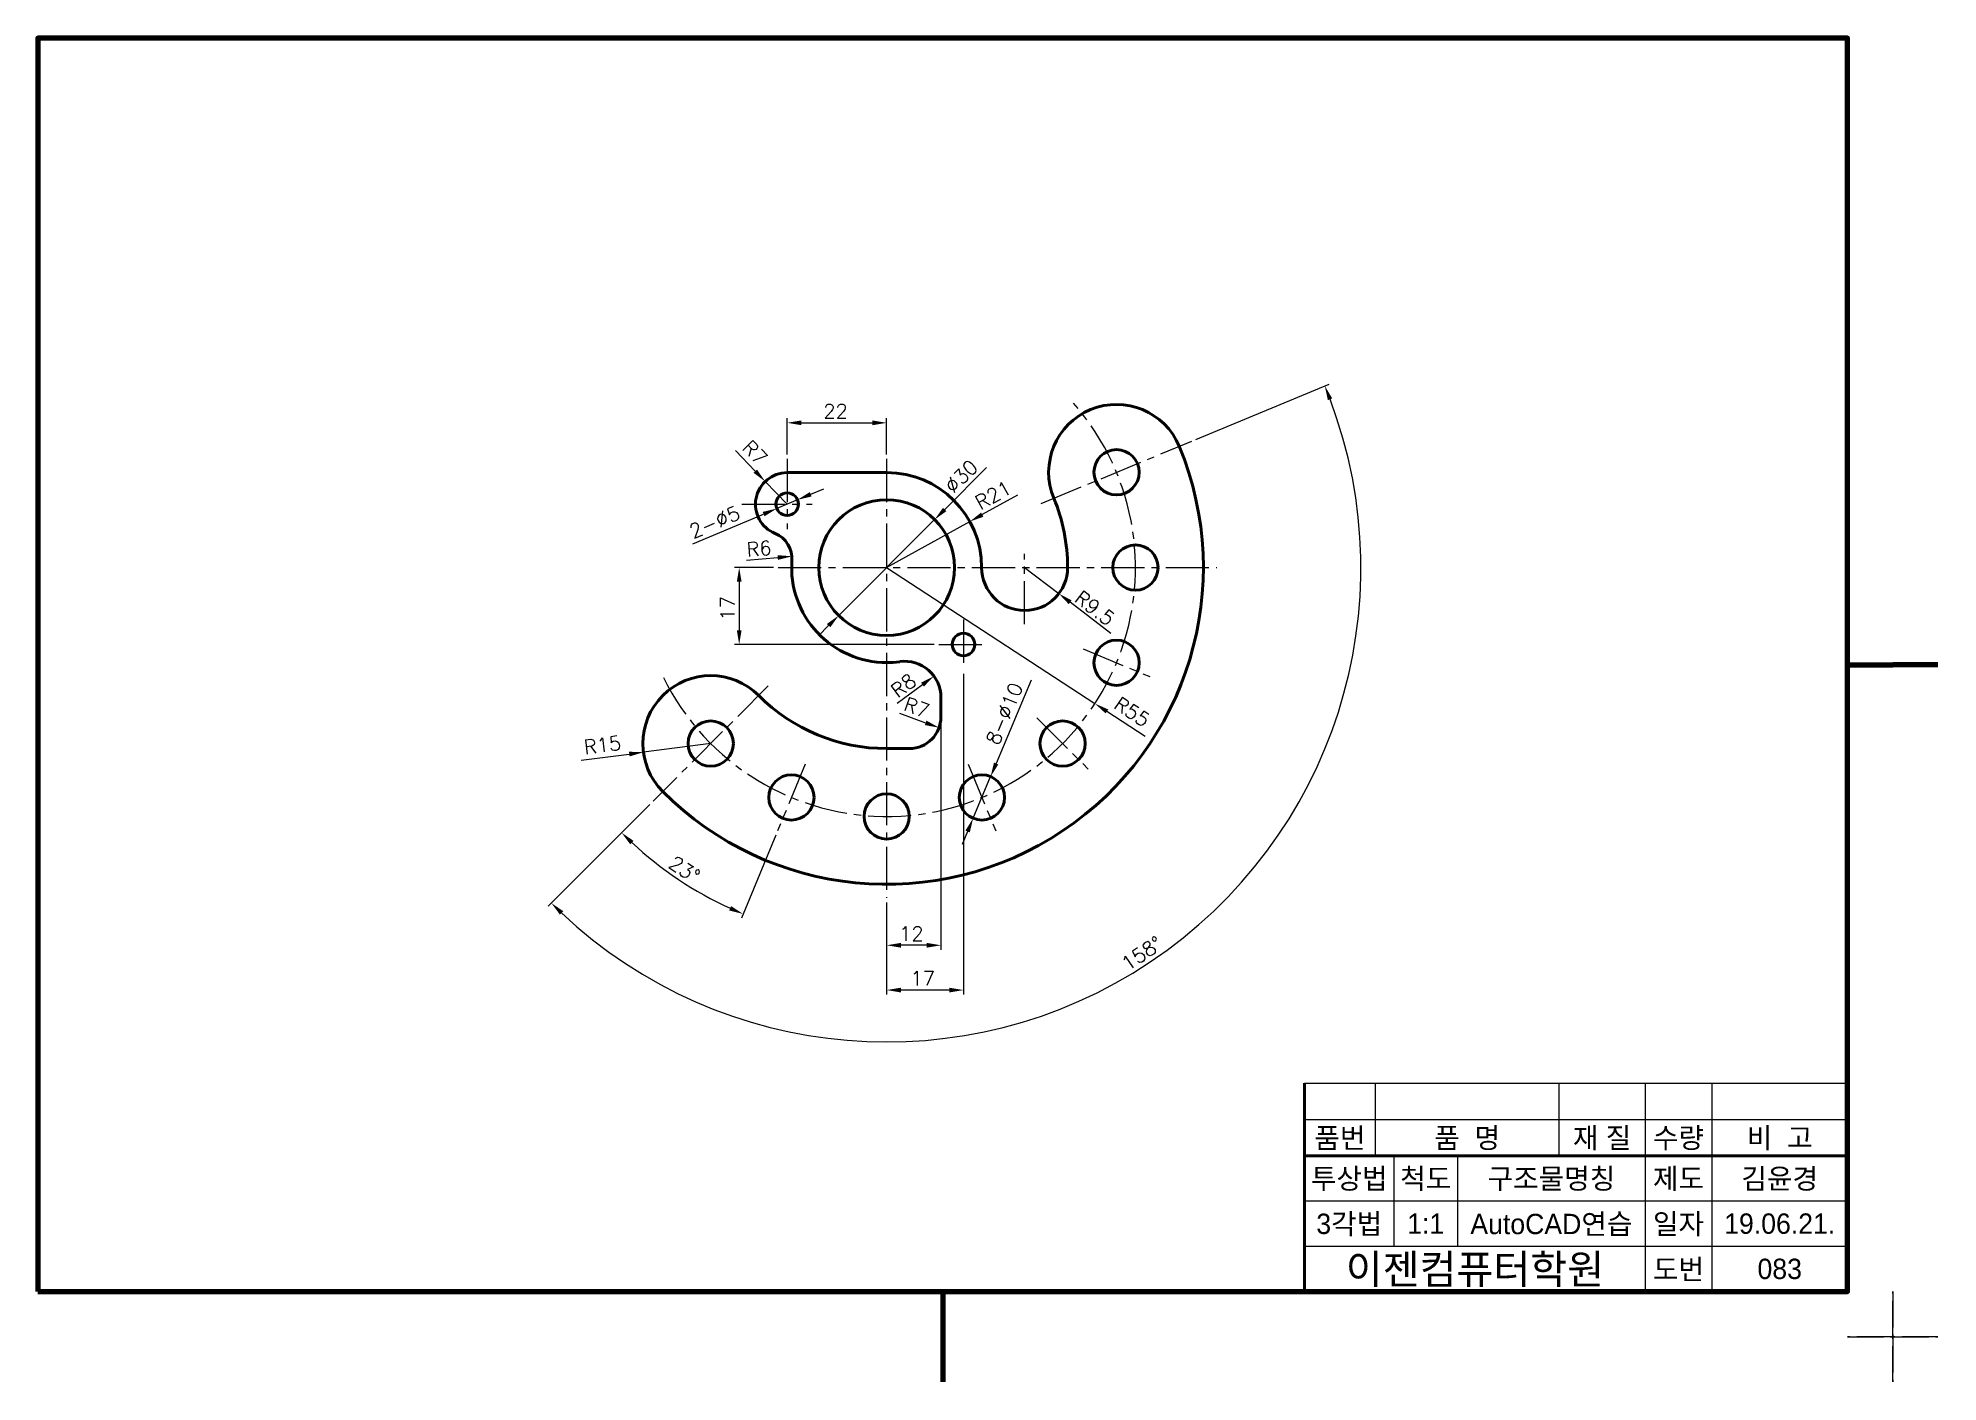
# Model space of a CAD drawing. Header units: millimetres. Extents: x 0 to 4210, y 0 to 2980.
# Drawn here: x 850 to 1270, y 2366 to 2663 of the extents above; entities that cross this region are included whole.
import ezdxf
from ezdxf.enums import TextEntityAlignment as Align

# ---------------------------------------------------------------- set-up
doc = ezdxf.new("R2010")
doc.units = ezdxf.units.MM
doc.linetypes.add('CENTER2', pattern=[28.575, 19.05, -3.175, 3.175, -3.175])
doc.linetypes.add('PHANTOM2', pattern=[31.75, 15.875, -3.175, 3.175, -3.175, 3.175, -3.175])
for name, color, linetype, lineweight in [('가는선', 1, 'Continuous', 13), ('구분선', 1, 'PHANTOM2', 13), ('문자', 2, 'Continuous', 20), ('외곽선', 4, 'Continuous', 70), ('외형선', 3, 'Continuous', 40), ('중심선', 1, 'CENTER2', 13), ('치수선', 1, 'Continuous', 13)]:
    doc.layers.add(name, color=color, linetype=linetype, lineweight=lineweight)
doc.styles.get("Standard").update_dxf_attribs({"font": 'romans.shx'})
doc.styles.add('한글', font='')
doc.styles.get('한글').set_extended_font_data('Gulim')

msp = doc.modelspace()

# ---------------------------------------------------------------- texts
at = {"layer": '문자', "ltscale": 0.5}
for s, p in [('22', (1023.6, 2578.96)), ('12', (1040.37, 2463.51)), ('17', (1042.87, 2453.61))]:
    msp.add_text(s, height=3.15, dxfattribs=at).set_placement(p)
for s, rotation, p in [('R7', 314.0117, (1005.41, 2572.27)), ('∅30', 45, (1052.34, 2562.14)), ('R21', 28.9502, (1058.32, 2558.63)), ('2-∅5', 22.8273, (994.84, 2552.33)), ('R6', 4.9022, (1006.76, 2548.35)), ('17', 90, (1004, 2534.26)), ('R9.5', 322.6637, (1078.81, 2538.68)), ('R8', 36.1328, (1039.99, 2517.01)), ('8-∅10', 67.2353, (1062.31, 2506.48)), ('R7', 340.0201, (1041.1, 2514.51)), ('R55', 326.8517, (1087.53, 2515.03)), ('R15', 7.372, (970.88, 2504.68))]:
    msp.add_text(s, height=3.15, rotation=rotation, dxfattribs=at).set_placement(p)
at = {"layer": '문자', "color": 2, "ltscale": 0.5}
for s, rotation, p in [('23°', 326.25, (989.12, 2479.91)), ('158°', 33.75, (1090.86, 2456.69))]:
    msp.add_text(s, height=3.15, rotation=rotation, dxfattribs=at).set_placement(p)
at = {"layer": '문자', "ltscale": 0.5, "style": '한글'}
for s, height, p in [('품번', 4.5, (1137.79, 2420)), ('품  명', 4.5, (1165.9, 2420)), ('재 질', 4.5, (1195.75, 2420)), ('수량', 4.5, (1212.64, 2420)), ('비  고', 4.5, (1235.01, 2420)), ('투상법', 4.5, (1139.86, 2411)), ('척도', 4.5, (1156.76, 2411)), ('구조물명칭', 4.5, (1184.54, 2411)), ('제도', 4.5, (1212.64, 2411)), ('김윤경', 4.5, (1235.01, 2411)), ('3각법', 4.5, (1139.86, 2401)), ('1:1', 4.5, (1156.76, 2401)), ('AutoCAD연습', 4.5, (1184.54, 2401)), ('일자', 4.5, (1212.64, 2401)), ('19.06.21.', 4.5, (1235.01, 2401)), ('이젠컴퓨터학원', 6.5, (1167.64, 2391)), ('도번', 4.5, (1212.64, 2391)), ('083', 4.5, (1235.01, 2391))]:
    msp.add_text(s, height=height, dxfattribs=at).set_placement(p, align=Align.MIDDLE)

# ---------------------------------------------------------------- linework, layer by layer
at = {"color": 1, "ltscale": 0.5}
msp.add_solid([(965.37, 2469.28), (966.1, 2470.04), (963.47, 2471.85)], dxfattribs=at)
at = {"layer": '가는선', "ltscale": 0.5}
for p, q in [((1130, 2432), (1250, 2432)), ((1145.58, 2432), (1145.58, 2416)), ((1186.22, 2432), (1186.22, 2416)), ((1205.27, 2432), (1205.27, 2386)), ((1220.01, 2432), (1220.01, 2386)), ((1130, 2424), (1250, 2424)), ((1149.73, 2416), (1149.73, 2396)), ((1163.8, 2416), (1163.8, 2396)), ((1130, 2406), (1250, 2406)), ((1130, 2396), (1250, 2396))]:
    msp.add_line(p, q, dxfattribs=at)
at = {"layer": '구분선', "ltscale": 0.5}
for points in [[(1250, 2376), (1260, 2376), (1260, 2386)], [(1250, 2376), (1260, 2376), (1260, 2386)], [(1260, 2386), (1260, 2376), (1270, 2376)], [(1260, 2386), (1260, 2376), (1270, 2376)], [(1260, 2386), (1260, 2376), (1270, 2376)], [(1260, 2386), (1260, 2376), (1270, 2376)], [(1260, 2366), (1260, 2376), (1250, 2376)], [(1270, 2376), (1260, 2376), (1260, 2366)], [(1270, 2376), (1260, 2376), (1260, 2366)]]:
    msp.add_lwpolyline(points, dxfattribs=at)
at = {"layer": '외곽선', "ltscale": 0.5}
for p, q in [((1250, 2524.5), (1260, 2524.5)), ((1270, 2524.5), (1260, 2524.5)), ((1270, 2524.5), (1260, 2524.5)), ((1250, 2386), (1250, 2432)), ((1050, 2386), (1050, 2376)), ((1050, 2386), (1050, 2376)), ((1050, 2376), (1050, 2366))]:
    msp.add_line(p, q, dxfattribs=at)
msp.add_lwpolyline([(850, 2386), (1250, 2386), (1250, 2663), (850, 2663)], close=True, dxfattribs=at)
at = {"layer": '외형선', "ltscale": 0.5}
for p, q in [((1037.6, 2566.98), (1015.6, 2566.98)), ((1049.6, 2512.98), (1049.6, 2517.26)), ((1042.6, 2505.98), (1037.6, 2505.98)), ((1130, 2432), (1130, 2424)), ((1130, 2424), (1130, 2416)), ((1130, 2416), (1250, 2416)), ((1130, 2416), (1130, 2396)), ((1130, 2396), (1130, 2386))]:
    msp.add_line(p, q, dxfattribs=at)
for centre, radius in [((1088.41, 2567.03), 5), ((1015.6, 2559.98), 2.5), ((1037.6, 2545.98), 15), ((1092.6, 2545.98), 5), ((1054.6, 2528.98), 2.5), ((1088.41, 2524.93), 5), ((998.71, 2507.09), 5), ((1076.49, 2507.09), 5), ((1016.55, 2495.17), 5), ((1058.65, 2495.17), 5), ((1037.6, 2490.98), 5)]:
    msp.add_circle(centre, radius, dxfattribs=at)
for centre, radius, start, end in [((1088.41, 2567.03), 15, 22.5, 202.5), ((1037.6, 2545.98), 70, 225, 22.5), ((1015.6, 2559.98), 7, 90, 247.7234), ((1037.6, 2545.98), 21, 0, 90), ((1037.6, 2545.98), 40, 0, 22.5), ((1010.67, 2547.95), 6, 355.8153, 67.7234), ((1037.6, 2545.98), 21, 175.8153, 270), ((1068.1, 2545.98), 9.5, 180, 0), ((1037.6, 2545.98), 21, 270, 277.9281), ((1041.6, 2517.26), 8, 0, 97.9281), ((998.71, 2507.09), 15, 45, 225), ((1037.6, 2545.98), 40, 225, 270), ((1042.6, 2512.98), 7, 270, 0)]:
    msp.add_arc(centre, radius, start, end, dxfattribs=at)
at = {"layer": '중심선', "ltscale": 0.5}
for p, q in [((1071.78, 2560.14), (1105.04, 2573.92)), ((1015.6, 2569.98), (1015.6, 2554.48)), ((1037.6, 2569.98), (1037.6, 2472.98)), ((1005.6, 2559.98), (1021.1, 2559.98)), ((1013.6, 2545.98), (1110.6, 2545.98)), ((1068.1, 2533.48), (1068.1, 2548.98)), ((1054.6, 2534.48), (1054.6, 2523.48)), ((1049.1, 2528.98), (1060.1, 2528.98)), ((1081.02, 2527.99), (1095.8, 2521.87)), ((1011.44, 2519.82), (985.98, 2494.36)), ((1070.83, 2512.75), (1082.15, 2501.43)), ((1019.61, 2502.56), (1013.49, 2487.78)), ((1055.59, 2502.56), (1061.71, 2487.78))]:
    msp.add_line(p, q, dxfattribs=at)
msp.add_arc((1037.6, 2545.98), 55, 206.1998, 41.3002, dxfattribs=at)
at = {"layer": '치수선', "color": 1, "ltscale": 0.5}
for p, q in [((1105.97, 2574.3), (1135.38, 2586.48)), ((985.27, 2493.65), (962.76, 2471.15)), ((1013.11, 2486.85), (1005.5, 2468.5))]:
    msp.add_line(p, q, dxfattribs=at)
at = {"layer": '치수선', "ltscale": 0.5}
for p, q in [((1015.6, 2570.98), (1015.6, 2578.96)), ((1037.6, 2570.98), (1037.6, 2578.96)), ((1018.75, 2577.96), (1034.45, 2577.96)), ((1004.15, 2571.83), (1008.55, 2567.28)), ((1059.7, 2568.08), (1050.43, 2558.81)), ((1015.6, 2559.98), (1010.74, 2565.02)), ((1020.81, 2562.17), (1023.71, 2563.39)), ((1017.9, 2560.95), (1013.3, 2559.01)), ((1066.52, 2561.98), (1058.73, 2557.67)), ((994.72, 2551.19), (1010.39, 2557.79)), ((1026.99, 2535.37), (1048.21, 2556.59)), ((1037.6, 2545.98), (1055.98, 2556.15)), ((1012.6, 2545.98), (1004, 2545.98)), ((1006.63, 2547.6), (1013.51, 2548.19)), ((1037.6, 2545.98), (1083.65, 2515.91)), ((1068.1, 2545.98), (1075.65, 2540.22)), ((1005, 2542.83), (1005, 2532.13)), ((1087.16, 2531.44), (1078.16, 2538.31)), ((1024.77, 2533.15), (1022.54, 2530.92)), ((1048.1, 2528.98), (1004, 2528.98)), ((1039.9, 2516.02), (1045.52, 2520.12)), ((1054.6, 2522.48), (1054.6, 2451.61)), ((1069.54, 2521.12), (1061.8, 2502.68)), ((1040.43, 2513.77), (1046.22, 2511.67)), ((1049.6, 2511.98), (1049.6, 2461.51)), ((1094.76, 2508.65), (1086.29, 2514.18)), ((970.04, 2503.38), (980.71, 2504.76)), ((998.71, 2507.09), (983.83, 2505.17)), ((1056.71, 2490.56), (1060.58, 2499.78)), ((1055.49, 2487.65), (1054.27, 2484.75)), ((1037.6, 2471.98), (1037.6, 2461.51)), ((1037.6, 2461.51), (1037.6, 2451.61)), ((1046.45, 2462.51), (1040.75, 2462.51)), ((1051.45, 2452.61), (1040.75, 2452.61))]:
    msp.add_line(p, q, dxfattribs=at)
at = {"layer": '치수선', "color": 1, "ltscale": 0.5}
for radius, start, end in [(104.83, 226.7217, 20.7783), (82.87, 227.1781, 245.3219)]:
    msp.add_arc((1037.6, 2545.98), radius, start, end, dxfattribs=at)
for points in [[(1135.13, 2582.98), (1136.1, 2583.36), (1134.45, 2586.1)], [(980.91, 2484.82), (981.64, 2485.58), (979, 2487.39)], [(1003.21, 2471.16), (1002.79, 2470.2), (1005.89, 2469.42)]]:
    msp.add_solid(points, dxfattribs=at)
at = {"layer": '치수선', "ltscale": 0.5}
for points in [[(1018.75, 2578.49), (1018.75, 2577.44), (1015.6, 2577.96)], [(1034.45, 2578.49), (1034.45, 2577.44), (1037.6, 2577.96)], [(1008.92, 2567.65), (1008.17, 2566.92), (1010.74, 2565.02)], [(1020.6, 2562.66), (1021.01, 2561.69), (1017.9, 2560.95)], [(1010.19, 2558.27), (1010.6, 2557.31), (1013.3, 2559.01)], [(1050.06, 2559.19), (1050.8, 2558.44), (1048.21, 2556.59)], [(1058.48, 2558.13), (1058.99, 2557.21), (1055.98, 2556.15)], [(1004.48, 2542.83), (1005.53, 2542.83), (1005, 2545.98)], [(1013.47, 2548.72), (1013.56, 2547.67), (1016.65, 2548.46)], [(1078.48, 2538.73), (1077.84, 2537.89), (1075.65, 2540.22)], [(1024.39, 2533.52), (1025.14, 2532.78), (1026.99, 2535.37)], [(1004.48, 2532.13), (1005.53, 2532.13), (1005, 2528.98)], [(1045.21, 2520.54), (1045.83, 2519.69), (1048.06, 2521.98)], [(1086.57, 2514.62), (1086, 2513.74), (1083.65, 2515.91)], [(1046.4, 2512.16), (1046.04, 2511.17), (1049.18, 2510.59)], [(980.64, 2505.28), (980.78, 2504.24), (983.83, 2505.17)], [(1061.32, 2502.89), (1062.28, 2502.48), (1060.58, 2499.78)], [(1055.01, 2487.86), (1055.98, 2487.45), (1056.71, 2490.56)], [(1040.75, 2463.03), (1040.75, 2461.98), (1037.6, 2462.51)], [(1046.45, 2463.03), (1046.45, 2461.98), (1049.6, 2462.51)], [(1040.75, 2453.13), (1040.75, 2452.08), (1037.6, 2452.61)], [(1051.45, 2453.13), (1051.45, 2452.08), (1054.6, 2452.61)]]:
    msp.add_solid(points, dxfattribs=at)

msp.set_redraw_order([(e.dxf.handle, doc.entitydb.next_handle()) for e in msp.query("TEXT MTEXT ATTDEF DIMENSION ARC_DIMENSION")])  # texts and dimensions are drawn at this point

doc.saveas('drawing.dxf')
